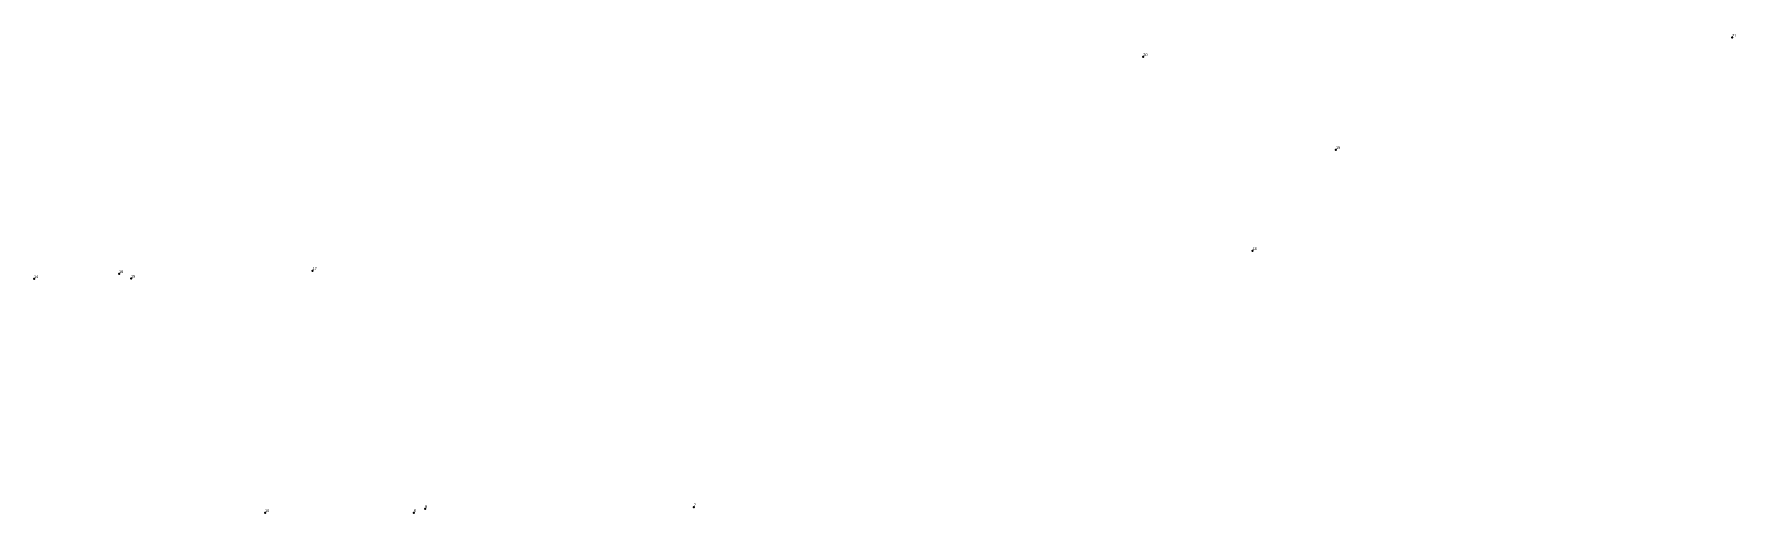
# Model space of a CAD drawing. Header units: millimetres. Extents: x -561500 to 147629, y -409825 to 313994.
# Drawn here: x -239014.6 to -238952.7, y -39829.1 to -39811.6 of the extents above; entities that cross this region are included whole.
import ezdxf
from ezdxf.enums import TextEntityAlignment as Align

# ---------------------------------------------------------------- set-up
doc = ezdxf.new("R2010")
doc.units = ezdxf.units.MM
for name, color, linetype in [('LEICA_DISTO_ID', 1, 'Continuous'), ('LEICA_DISTO_POINT_ENTITY', 6, 'Continuous'), ('Лабиринт сл5', 60, 'Continuous')]:
    doc.layers.add(name, color=color, linetype=linetype)
for name, color, linetype, lineweight in [('К_Размерная', 3, 'Continuous', 0), ('К_Стены', 1, 'Continuous', 40), ('К_тонкая', 84, 'Continuous', 13)]:
    doc.layers.add(name, color=color, linetype=linetype, lineweight=lineweight)
doc.styles.add('M 50', font='isocpeur.ttf', dxfattribs={"width": 0.8})
doc.styles.get("Standard").update_dxf_attribs({"font": 'greeks.shx'})
doc.dimstyles.new('M 50', dxfattribs={"dimscale": 0, "dimtxt": 110, "dimasz": 30, "dimexe": 40, "dimexo": 30, "dimgap": 10, "dimtad": 1, "dimdec": 0, "dimrnd": 1, "dimzin": 4, "dimdsep": 46, "dimtxsty": 'M 50', "dimblk": 'OBLIQUE', "dimcen": 50, "dimdle": 40, "dimadec": 0, "dimazin": 1, "dimtfac": 1, "dimtdec": 0, "dimtmove": 1, "dimatfit": 2, "dimfxl": 1, "dimtolj": 1, "dimtzin": 0, "dimlwd": -1, "dimlwe": -1, "dimarcsym": 0})

msp = doc.modelspace()

# ---------------------------------------------------------------- texts
at = {"layer": 'LEICA_DISTO_ID'}
for s, p in [('21', (-238952.888, -39811.781)), ('20', (-238974.284, -39812.482)), ('19', (-238967.281, -39815.857)), ('18', (-238970.316, -39819.527)), ('16', (-239011.506, -39820.364)), ('17', (-239004.475, -39820.258)), ('14', (-239014.597, -39820.543)), ('15', (-239011.07, -39820.533)), ('10', (-239006.2, -39829.051)), ('8', (-239000.8, -39829.054)), ('9', (-239000.388, -39828.905)), ('7', (-238990.621, -39828.847))]:
    msp.add_text(s, height=0.1, dxfattribs=at).set_placement(p, align=Align.BOTTOM_LEFT)

# ---------------------------------------------------------------- blocks, each defined once
blk = doc.blocks.new('_Oblique')
at = {"color": 0, "linetype": 'ByBlock', "lineweight": -2}
blk.add_line((-0.5, -0.5), (0.5, 0.5), dxfattribs=at)
blk = doc.blocks.new('*D226')
at = {"layer": 'Defpoints', "color": 0, "ltscale": 100, "transparency": 16777216}
for p in [(-442936.306, 355.238), (-444130.881, 102.308, -0.796), (-442936.306, 78.111, -21.919)]:
    blk.add_point(p, dxfattribs=at)
at = {"layer": 'К_Размерная', "color": 0, "ltscale": 100, "transparency": 16777216}
for p, q in [((-444130.881, 132.308), (-444130.881, 395.238)), ((-442936.306, 108.111), (-442936.306, 395.238)), ((-444170.881, 355.238), (-442896.306, 355.238))]:
    blk.add_line(p, q, dxfattribs=at)
at = {"layer": 'К_Размерная', "color": 0, "ltscale": 100, "transparency": 16777216, "xscale": 30, "yscale": 30, "zscale": 30, "rotation": 180}
blk.add_blockref('_Oblique', (-444130.881, 355.238), dxfattribs=at)
at = {"layer": 'К_Размерная', "color": 0, "ltscale": 100, "transparency": 16777216, "xscale": 30, "yscale": 30, "zscale": 30}
blk.add_blockref('_Oblique', (-442936.306, 355.238), dxfattribs=at)
at = {"layer": 'К_Размерная', "color": 0, "ltscale": 100, "transparency": 16777216, "insert": (-443533.594, 420.238), "char_height": 110, "attachment_point": 5, "style": 'M 50'}
blk.add_mtext('\\A1;1195', dxfattribs=at)
blk = doc.blocks.new('*D227')
at = {"layer": 'Defpoints', "color": 0, "ltscale": 100, "transparency": 16777216}
for p in [(-441729.444, 355.238), (-441729.444, 82.882, -37.164), (-442936.306, 78.111, -21.919)]:
    blk.add_point(p, dxfattribs=at)
at = {"layer": 'К_Размерная', "color": 0, "ltscale": 100, "transparency": 16777216}
for p, q in [((-442936.306, 108.111), (-442936.306, 395.238)), ((-441729.444, 112.882), (-441729.444, 395.238)), ((-442976.306, 355.238), (-441689.444, 355.238))]:
    blk.add_line(p, q, dxfattribs=at)
at = {"layer": 'К_Размерная', "color": 0, "ltscale": 100, "transparency": 16777216, "xscale": 30, "yscale": 30, "zscale": 30, "rotation": 180}
blk.add_blockref('_Oblique', (-442936.306, 355.238), dxfattribs=at)
at = {"layer": 'К_Размерная', "color": 0, "ltscale": 100, "transparency": 16777216, "xscale": 30, "yscale": 30, "zscale": 30}
blk.add_blockref('_Oblique', (-441729.444, 355.238), dxfattribs=at)
at = {"layer": 'К_Размерная', "color": 0, "ltscale": 100, "transparency": 16777216, "insert": (-442332.875, 420.238), "char_height": 110, "attachment_point": 5, "style": 'M 50'}
blk.add_mtext('\\A1;1207', dxfattribs=at)
blk = doc.blocks.new('*D228')
at = {"layer": 'Defpoints', "color": 0, "ltscale": 100, "transparency": 16777216}
for p in [(-444130.881, 1588.086, -0.794), (-443890.757, 1588.086), (-444130.881, 102.308, -0.796)]:
    blk.add_point(p, dxfattribs=at)
at = {"layer": 'К_Размерная', "color": 0, "ltscale": 100, "transparency": 16777216}
for p, q in [((-443890.757, 62.308), (-443890.757, 1628.086)), ((-444100.881, 1588.086), (-443850.757, 1588.086)), ((-444100.881, 102.308), (-443850.757, 102.308))]:
    blk.add_line(p, q, dxfattribs=at)
at = {"layer": 'К_Размерная', "color": 0, "ltscale": 100, "transparency": 16777216, "xscale": 30, "yscale": 30, "zscale": 30}
for p, rotation in [((-443890.757, 1588.086), 90), ((-443890.757, 102.308), 270)]:
    blk.add_blockref('_Oblique', p, dxfattribs=dict(at, rotation=rotation))
at = {"layer": 'К_Размерная', "color": 0, "ltscale": 100, "transparency": 16777216, "insert": (-443825.757, 845.197), "char_height": 110, "attachment_point": 5, "rotation": 270, "style": 'M 50'}
blk.add_mtext('\\A1;1486', dxfattribs=at)
blk = doc.blocks.new('*D229')
at = {"layer": 'Defpoints', "color": 0, "ltscale": 100, "transparency": 16777216}
for p in [(-444130.881, 3079.753, -0.792), (-443890.757, 3079.753), (-444130.881, 1588.086, -0.794)]:
    blk.add_point(p, dxfattribs=at)
at = {"layer": 'К_Размерная', "color": 0, "ltscale": 100, "transparency": 16777216}
for p, q in [((-443890.757, 1548.086), (-443890.757, 3119.753)), ((-444100.881, 3079.753), (-443850.757, 3079.753)), ((-444100.881, 1588.086), (-443850.757, 1588.086))]:
    blk.add_line(p, q, dxfattribs=at)
at = {"layer": 'К_Размерная', "color": 0, "ltscale": 100, "transparency": 16777216, "xscale": 30, "yscale": 30, "zscale": 30}
for p, rotation in [((-443890.757, 3079.753), 90), ((-443890.757, 1588.086), 270)]:
    blk.add_blockref('_Oblique', p, dxfattribs=dict(at, rotation=rotation))
at = {"layer": 'К_Размерная', "color": 0, "ltscale": 100, "transparency": 16777216, "insert": (-443825.757, 2333.919), "char_height": 110, "attachment_point": 5, "rotation": 270, "style": 'M 50'}
blk.add_mtext('\\A1;1492', dxfattribs=at)
blk = doc.blocks.new('*D230')
at = {"layer": 'Defpoints', "color": 0, "ltscale": 100, "transparency": 16777216}
for p in [(-444127.018, 3667.583, -0.078), (-443890.757, 3667.583), (-444130.881, 3079.753, -0.792)]:
    blk.add_point(p, dxfattribs=at)
at = {"layer": 'К_Размерная', "color": 0, "ltscale": 100, "transparency": 16777216}
for p, q in [((-443890.757, 3039.753), (-443890.757, 3707.583)), ((-444097.018, 3667.583), (-443850.757, 3667.583)), ((-444100.881, 3079.753), (-443850.757, 3079.753))]:
    blk.add_line(p, q, dxfattribs=at)
at = {"layer": 'К_Размерная', "color": 0, "ltscale": 100, "transparency": 16777216, "xscale": 30, "yscale": 30, "zscale": 30}
for p, rotation in [((-443890.757, 3667.583), 90), ((-443890.757, 3079.753), 270)]:
    blk.add_blockref('_Oblique', p, dxfattribs=dict(at, rotation=rotation))
at = {"layer": 'К_Размерная', "color": 0, "ltscale": 100, "transparency": 16777216, "insert": (-443825.757, 3373.668), "char_height": 110, "attachment_point": 5, "rotation": 270, "style": 'M 50'}
blk.add_mtext('\\A1;588', dxfattribs=at)
blk = doc.blocks.new('*D231')
at = {"layer": 'Defpoints', "color": 0, "ltscale": 100, "transparency": 16777216}
for p in [(-442936.306, 1278.111, -21.919), (-442775.465, 1278.111), (-442936.306, 78.111, -21.919)]:
    blk.add_point(p, dxfattribs=at)
at = {"layer": 'К_Размерная', "color": 0, "ltscale": 100, "transparency": 16777216}
for p, q in [((-442775.465, 38.111), (-442775.465, 1318.111)), ((-442906.306, 1278.111), (-442735.465, 1278.111)), ((-442906.306, 78.111), (-442735.465, 78.111))]:
    blk.add_line(p, q, dxfattribs=at)
at = {"layer": 'К_Размерная', "color": 0, "ltscale": 100, "transparency": 16777216, "xscale": 30, "yscale": 30, "zscale": 30}
for p, rotation in [((-442775.465, 1278.111), 90), ((-442775.465, 78.111), 270)]:
    blk.add_blockref('_Oblique', p, dxfattribs=dict(at, rotation=rotation))
at = {"layer": 'К_Размерная', "color": 0, "ltscale": 100, "transparency": 16777216, "insert": (-442710.465, 678.111), "char_height": 110, "attachment_point": 5, "rotation": 270, "style": 'M 50'}
blk.add_mtext('\\A1;1200', dxfattribs=at)
blk = doc.blocks.new('*D232')
at = {"layer": 'Defpoints', "color": 0, "ltscale": 100, "transparency": 16777216}
for p in [(-442936.306, 1588.111, -21.919), (-442775.465, 1588.111), (-442936.306, 1278.111, -21.919)]:
    blk.add_point(p, dxfattribs=at)
at = {"layer": 'К_Размерная', "color": 0, "ltscale": 100, "transparency": 16777216}
for p, q in [((-442775.465, 1238.111), (-442775.465, 1628.111)), ((-442906.306, 1588.111), (-442735.465, 1588.111)), ((-442906.306, 1278.111), (-442735.465, 1278.111))]:
    blk.add_line(p, q, dxfattribs=at)
at = {"layer": 'К_Размерная', "color": 0, "ltscale": 100, "transparency": 16777216, "xscale": 30, "yscale": 30, "zscale": 30}
for p, rotation in [((-442775.465, 1588.111), 90), ((-442775.465, 1278.111), 270)]:
    blk.add_blockref('_Oblique', p, dxfattribs=dict(at, rotation=rotation))
at = {"layer": 'К_Размерная', "color": 0, "ltscale": 100, "transparency": 16777216, "insert": (-442710.465, 1433.111), "char_height": 110, "attachment_point": 5, "rotation": 270, "style": 'M 50'}
blk.add_mtext('\\A1;310', dxfattribs=at)
blk = doc.blocks.new('*D233')
at = {"layer": 'Defpoints', "color": 0, "ltscale": 100, "transparency": 16777216}
for p in [(-442936.306, 3294.111, -21.919), (-442775.465, 3294.111), (-442936.306, 1588.111, -21.919)]:
    blk.add_point(p, dxfattribs=at)
at = {"layer": 'К_Размерная', "color": 0, "ltscale": 100, "transparency": 16777216}
for p, q in [((-442775.465, 1548.111), (-442775.465, 3334.111)), ((-442906.306, 3294.111), (-442735.465, 3294.111)), ((-442906.306, 1588.111), (-442735.465, 1588.111))]:
    blk.add_line(p, q, dxfattribs=at)
at = {"layer": 'К_Размерная', "color": 0, "ltscale": 100, "transparency": 16777216, "xscale": 30, "yscale": 30, "zscale": 30}
for p, rotation in [((-442775.465, 3294.111), 90), ((-442775.465, 1588.111), 270)]:
    blk.add_blockref('_Oblique', p, dxfattribs=dict(at, rotation=rotation))
at = {"layer": 'К_Размерная', "color": 0, "ltscale": 100, "transparency": 16777216, "insert": (-442710.465, 2441.111), "char_height": 110, "attachment_point": 5, "rotation": 270, "style": 'M 50'}
blk.add_mtext('\\A1;1706', dxfattribs=at)
blk = doc.blocks.new('*D234')
at = {"layer": 'Defpoints', "color": 0, "ltscale": 100, "transparency": 16777216}
for p in [(-441729.444, 2954.882, -37.164), (-441933.005, 1287.882), (-441729.444, 1287.882, -37.164)]:
    blk.add_point(p, dxfattribs=at)
at = {"layer": 'К_Размерная', "color": 0, "ltscale": 100, "transparency": 16777216}
for p, q in [((-441933.005, 2994.882), (-441933.005, 1247.882)), ((-441759.444, 2954.882), (-441973.005, 2954.882)), ((-441759.444, 1287.882), (-441973.005, 1287.882))]:
    blk.add_line(p, q, dxfattribs=at)
at = {"layer": 'К_Размерная', "color": 0, "ltscale": 100, "transparency": 16777216, "xscale": 30, "yscale": 30, "zscale": 30}
for p, rotation in [((-441933.005, 2954.882), 90), ((-441933.005, 1287.882), 270)]:
    blk.add_blockref('_Oblique', p, dxfattribs=dict(at, rotation=rotation))
at = {"layer": 'К_Размерная', "color": 0, "ltscale": 100, "transparency": 16777216, "insert": (-441868.005, 2121.382), "char_height": 110, "attachment_point": 5, "rotation": 270, "style": 'M 50'}
blk.add_mtext('\\A1;1667', dxfattribs=at)
blk = doc.blocks.new('*D235')
at = {"layer": 'Defpoints', "color": 0, "ltscale": 100, "transparency": 16777216}
for p in [(-441729.444, 1287.882, -37.164), (-441933.005, 82.882), (-441729.444, 82.882, -37.164)]:
    blk.add_point(p, dxfattribs=at)
at = {"layer": 'К_Размерная', "color": 0, "ltscale": 100, "transparency": 16777216}
for p, q in [((-441933.005, 1327.882), (-441933.005, 42.882)), ((-441759.444, 1287.882), (-441973.005, 1287.882)), ((-441759.444, 82.882), (-441973.005, 82.882))]:
    blk.add_line(p, q, dxfattribs=at)
at = {"layer": 'К_Размерная', "color": 0, "ltscale": 100, "transparency": 16777216, "xscale": 30, "yscale": 30, "zscale": 30}
for p, rotation in [((-441933.005, 1287.882), 90), ((-441933.005, 82.882), 270)]:
    blk.add_blockref('_Oblique', p, dxfattribs=dict(at, rotation=rotation))
at = {"layer": 'К_Размерная', "color": 0, "ltscale": 100, "transparency": 16777216, "insert": (-441868.005, 685.382), "char_height": 110, "attachment_point": 5, "rotation": 270, "style": 'M 50'}
blk.add_mtext('\\A1;1205', dxfattribs=at)
blk = doc.blocks.new('*D236')
at = {"layer": 'Defpoints', "color": 0, "ltscale": 100, "transparency": 16777216}
for p in [(-442936.306, 1887.028), (-444130.881, 1588.086, -0.794), (-442936.306, 1588.111, -21.919)]:
    blk.add_point(p, dxfattribs=at)
at = {"layer": 'К_Размерная', "color": 0, "ltscale": 100, "transparency": 16777216}
for p, q in [((-444130.881, 1618.086), (-444130.881, 1927.028)), ((-442936.306, 1618.111), (-442936.306, 1927.028)), ((-444170.881, 1887.028), (-442896.306, 1887.028))]:
    blk.add_line(p, q, dxfattribs=at)
at = {"layer": 'К_Размерная', "color": 0, "ltscale": 100, "transparency": 16777216, "xscale": 30, "yscale": 30, "zscale": 30, "rotation": 180}
blk.add_blockref('_Oblique', (-444130.881, 1887.028), dxfattribs=at)
at = {"layer": 'К_Размерная', "color": 0, "ltscale": 100, "transparency": 16777216, "xscale": 30, "yscale": 30, "zscale": 30}
blk.add_blockref('_Oblique', (-442936.306, 1887.028), dxfattribs=at)
at = {"layer": 'К_Размерная', "color": 0, "ltscale": 100, "transparency": 16777216, "insert": (-443533.594, 1952.028), "char_height": 110, "attachment_point": 5, "style": 'M 50'}
blk.add_mtext('\\A1;1195', dxfattribs=at)
blk = doc.blocks.new('*D237')
at = {"layer": 'Defpoints', "color": 0, "ltscale": 100, "transparency": 16777216}
for p in [(-441729.444, 1887.028), (-441729.444, 1287.882, -37.164), (-442936.306, 1278.111, -21.919)]:
    blk.add_point(p, dxfattribs=at)
at = {"layer": 'К_Размерная', "color": 0, "ltscale": 100, "transparency": 16777216}
for p, q in [((-442936.306, 1308.111), (-442936.306, 1927.028)), ((-441729.444, 1317.882), (-441729.444, 1927.028)), ((-442976.306, 1887.028), (-441689.444, 1887.028))]:
    blk.add_line(p, q, dxfattribs=at)
at = {"layer": 'К_Размерная', "color": 0, "ltscale": 100, "transparency": 16777216, "xscale": 30, "yscale": 30, "zscale": 30, "rotation": 180}
blk.add_blockref('_Oblique', (-442936.306, 1887.028), dxfattribs=at)
at = {"layer": 'К_Размерная', "color": 0, "ltscale": 100, "transparency": 16777216, "xscale": 30, "yscale": 30, "zscale": 30}
blk.add_blockref('_Oblique', (-441729.444, 1887.028), dxfattribs=at)
at = {"layer": 'К_Размерная', "color": 0, "ltscale": 100, "transparency": 16777216, "insert": (-442332.875, 1952.028), "char_height": 110, "attachment_point": 5, "style": 'M 50'}
blk.add_mtext('\\A1;1207', dxfattribs=at)
blk = doc.blocks.new('*D238')
at = {"layer": 'Defpoints', "color": 0, "ltscale": 100, "transparency": 16777216}
for p in [(-442715.843, 687.123, 4.564), (-441951.863, 673.708, 4.564)]:
    blk.add_point(p, dxfattribs=at)
at = {"layer": 'К_Размерная', "color": 0, "ltscale": 100, "transparency": 16777216}
blk.add_line((-442414.615, 681.834), (-441951.863, 673.708), dxfattribs=at)
at = {"layer": 'К_Размерная', "color": 0, "ltscale": 100, "transparency": 16777216, "xscale": 30, "yscale": 30, "zscale": 30, "rotation": 358.9940811682029}
blk.add_blockref('_Oblique', (-441951.863, 673.708), dxfattribs=at)
at = {"layer": 'К_Размерная', "color": 0, "ltscale": 100, "transparency": 16777216, "insert": (-442275.895, 744.408), "char_height": 110, "attachment_point": 5, "rotation": 358.99408, "style": 'M 50'}
blk.add_mtext('\\A1;∅764', dxfattribs=at)
blk = doc.blocks.new('*D239')
at = {"layer": 'Defpoints', "color": 0, "ltscale": 100, "transparency": 16777216}
for p in [(-442333.853, 298.367, 4.564), (-442370.389, 82.882), (-441729.444, 82.882, -37.164)]:
    blk.add_point(p, dxfattribs=at)
at = {"layer": 'К_Размерная', "color": 0, "ltscale": 100, "transparency": 16777216}
for p, q in [((-442370.389, 338.367), (-442370.389, 42.882)), ((-442363.853, 298.367), (-442410.389, 298.367)), ((-441759.444, 82.882), (-442410.389, 82.882))]:
    blk.add_line(p, q, dxfattribs=at)
at = {"layer": 'К_Размерная', "color": 0, "ltscale": 100, "transparency": 16777216, "xscale": 30, "yscale": 30, "zscale": 30}
for p, rotation in [((-442370.389, 298.367), 90), ((-442370.389, 82.882), 270)]:
    blk.add_blockref('_Oblique', p, dxfattribs=dict(at, rotation=rotation))
at = {"layer": 'К_Размерная', "color": 0, "ltscale": 100, "transparency": 16777216, "insert": (-442305.389, 190.624), "char_height": 110, "attachment_point": 5, "rotation": 270, "style": 'M 50'}
blk.add_mtext('\\A1;215', dxfattribs=at)
blk = doc.blocks.new('*D241')
at = {"layer": 'Defpoints', "color": 0, "ltscale": 100, "transparency": 16777216}
for p in [(-442936.306, 3294.111, -21.919), (-441662.178, 3169.34), (-441729.444, 2954.882, -37.164)]:
    blk.add_point(p, dxfattribs=at)
at = {"layer": 'К_Размерная', "color": 0, "ltscale": 100, "transparency": 16777216}
for p, q in [((-442927.328, 3322.736), (-442845.844, 3582.524)), ((-442895.982, 3556.329), (-441624.011, 3157.369)), ((-441720.465, 2983.507), (-441650.206, 3207.507))]:
    blk.add_line(p, q, dxfattribs=at)
at = {"layer": 'К_Размерная', "color": 0, "ltscale": 100, "transparency": 16777216, "xscale": 30, "yscale": 30, "zscale": 30}
for p, rotation in [((-442857.815, 3544.358), 162.5857228630812), ((-441662.178, 3169.34), 342.5857228630812)]:
    blk.add_blockref('_Oblique', p, dxfattribs=dict(at, rotation=rotation))
at = {"layer": 'К_Размерная', "color": 0, "ltscale": 100, "transparency": 16777216, "insert": (-442240.543, 3418.87), "char_height": 110, "attachment_point": 5, "rotation": 342.58572, "style": 'M 50'}
blk.add_mtext('\\A1;1253', dxfattribs=at)
blk = doc.blocks.new('*D242')
at = {"layer": 'Defpoints', "color": 0, "ltscale": 100, "transparency": 16777216}
for p in [(-442122.367, 3604.959, 4910.949), (-444139.388, 3118.021, 2402.667), (-442122.367, -194.203)]:
    blk.add_point(p, dxfattribs=at)
at = {"layer": 'К_Размерная', "color": 0, "ltscale": 100, "transparency": 16777216}
for p, q in [((-442122.367, 3574.959), (-442122.367, -234.203)), ((-444139.388, 3088.021), (-444139.388, -234.203)), ((-444179.388, -194.203), (-442082.367, -194.203))]:
    blk.add_line(p, q, dxfattribs=at)
at = {"layer": 'К_Размерная', "color": 0, "ltscale": 100, "transparency": 16777216, "xscale": 30, "yscale": 30, "zscale": 30, "rotation": 180}
blk.add_blockref('_Oblique', (-444139.388, -194.203), dxfattribs=at)
at = {"layer": 'К_Размерная', "color": 0, "ltscale": 100, "transparency": 16777216, "xscale": 30, "yscale": 30, "zscale": 30}
blk.add_blockref('_Oblique', (-442122.367, -194.203), dxfattribs=at)
at = {"layer": 'К_Размерная', "color": 0, "ltscale": 100, "transparency": 16777216, "insert": (-443130.878, -129.203), "char_height": 110, "attachment_point": 5, "style": 'M 50'}
blk.add_mtext('\\A1;2017', dxfattribs=at)
blk = doc.blocks.new('*D302')
at = {"layer": 'Defpoints', "color": 0, "ltscale": 100, "transparency": 16777216}
for p in [(-452539.906, 3096.044), (-453739.88, 3088.197), (-452539.906, 2592.568)]:
    blk.add_point(p, dxfattribs=at)
at = {"layer": 'К_Размерная', "color": 0, "ltscale": 100, "transparency": 16777216}
for p, q in [((-452539.906, 3066.044), (-452539.906, 2552.568)), ((-453739.88, 3058.197), (-453739.88, 2552.568)), ((-453779.88, 2592.568), (-452499.906, 2592.568))]:
    blk.add_line(p, q, dxfattribs=at)
at = {"layer": 'К_Размерная', "color": 0, "ltscale": 100, "transparency": 16777216, "xscale": 30, "yscale": 30, "zscale": 30, "rotation": 180}
blk.add_blockref('_Oblique', (-453739.88, 2592.568), dxfattribs=at)
at = {"layer": 'К_Размерная', "color": 0, "ltscale": 100, "transparency": 16777216, "xscale": 30, "yscale": 30, "zscale": 30}
blk.add_blockref('_Oblique', (-452539.906, 2592.568), dxfattribs=at)
at = {"layer": 'К_Размерная', "color": 0, "ltscale": 100, "transparency": 16777216, "insert": (-453139.893, 2657.568), "char_height": 110, "attachment_point": 5, "style": 'M 50'}
blk.add_mtext('\\A1;1200', dxfattribs=at)
blk = doc.blocks.new('*D303')
at = {"layer": 'Defpoints', "color": 0, "ltscale": 100, "transparency": 16777216}
for p in [(-451685.379, 3580.224, 1187.041), (-452539.906, 3096.044), (-451685.379, 2592.568)]:
    blk.add_point(p, dxfattribs=at)
at = {"layer": 'К_Размерная', "color": 0, "ltscale": 100, "transparency": 16777216}
for p, q in [((-451685.379, 3550.224), (-451685.379, 2552.568)), ((-452539.906, 3066.044), (-452539.906, 2552.568)), ((-452579.906, 2592.568), (-451645.379, 2592.568))]:
    blk.add_line(p, q, dxfattribs=at)
at = {"layer": 'К_Размерная', "color": 0, "ltscale": 100, "transparency": 16777216, "xscale": 30, "yscale": 30, "zscale": 30, "rotation": 180}
blk.add_blockref('_Oblique', (-452539.906, 2592.568), dxfattribs=at)
at = {"layer": 'К_Размерная', "color": 0, "ltscale": 100, "transparency": 16777216, "xscale": 30, "yscale": 30, "zscale": 30}
blk.add_blockref('_Oblique', (-451685.379, 2592.568), dxfattribs=at)
at = {"layer": 'К_Размерная', "color": 0, "ltscale": 100, "transparency": 16777216, "insert": (-452112.642, 2657.568), "char_height": 110, "attachment_point": 5, "style": 'M 50'}
blk.add_mtext('\\A1;855', dxfattribs=at)
blk = doc.blocks.new('*D304')
at = {"layer": 'Defpoints', "color": 0, "ltscale": 100, "transparency": 16777216}
for p in [(-452777.529, 583.197), (-452539.88, 583.197), (-452539.88, 75.197)]:
    blk.add_point(p, dxfattribs=at)
at = {"layer": 'К_Размерная', "color": 0, "ltscale": 100, "transparency": 16777216}
for p, q in [((-452777.529, 35.197), (-452777.529, 623.197)), ((-452569.88, 583.197), (-452817.529, 583.197)), ((-452569.88, 75.197), (-452817.529, 75.197))]:
    blk.add_line(p, q, dxfattribs=at)
at = {"layer": 'К_Размерная', "color": 0, "ltscale": 100, "transparency": 16777216, "xscale": 30, "yscale": 30, "zscale": 30}
for p, rotation in [((-452777.529, 583.197), 90), ((-452777.529, 75.197), 270)]:
    blk.add_blockref('_Oblique', p, dxfattribs=dict(at, rotation=rotation))
at = {"layer": 'К_Размерная', "color": 0, "ltscale": 100, "transparency": 16777216, "insert": (-452712.529, 329.197), "char_height": 110, "attachment_point": 5, "rotation": 270, "style": 'M 50'}
blk.add_mtext('\\A1;508', dxfattribs=at)
blk = doc.blocks.new('*D305')
at = {"layer": 'Defpoints', "color": 0, "ltscale": 100, "transparency": 16777216}
for p in [(-452777.529, 1590.197), (-452539.88, 1590.197), (-452539.88, 583.197)]:
    blk.add_point(p, dxfattribs=at)
at = {"layer": 'К_Размерная', "color": 0, "ltscale": 100, "transparency": 16777216}
for p, q in [((-452777.529, 543.197), (-452777.529, 1630.197)), ((-452569.88, 1590.197), (-452817.529, 1590.197)), ((-452569.88, 583.197), (-452817.529, 583.197))]:
    blk.add_line(p, q, dxfattribs=at)
at = {"layer": 'К_Размерная', "color": 0, "ltscale": 100, "transparency": 16777216, "xscale": 30, "yscale": 30, "zscale": 30}
for p, rotation in [((-452777.529, 1590.197), 90), ((-452777.529, 583.197), 270)]:
    blk.add_blockref('_Oblique', p, dxfattribs=dict(at, rotation=rotation))
at = {"layer": 'К_Размерная', "color": 0, "ltscale": 100, "transparency": 16777216, "insert": (-452712.529, 1086.697), "char_height": 110, "attachment_point": 5, "rotation": 270, "style": 'M 50'}
blk.add_mtext('\\A1;1007', dxfattribs=at)
blk = doc.blocks.new('*D306')
at = {"layer": 'Defpoints', "color": 0, "ltscale": 100, "transparency": 16777216}
for p in [(-452777.529, 3096.044), (-452539.906, 3096.044), (-452539.88, 1590.197)]:
    blk.add_point(p, dxfattribs=at)
at = {"layer": 'К_Размерная', "color": 0, "ltscale": 100, "transparency": 16777216}
for p, q in [((-452777.529, 1550.197), (-452777.529, 3136.044)), ((-452569.906, 3096.044), (-452817.529, 3096.044)), ((-452569.88, 1590.197), (-452817.529, 1590.197))]:
    blk.add_line(p, q, dxfattribs=at)
at = {"layer": 'К_Размерная', "color": 0, "ltscale": 100, "transparency": 16777216, "xscale": 30, "yscale": 30, "zscale": 30}
for p, rotation in [((-452777.529, 3096.044), 90), ((-452777.529, 1590.197), 270)]:
    blk.add_blockref('_Oblique', p, dxfattribs=dict(at, rotation=rotation))
at = {"layer": 'К_Размерная', "color": 0, "ltscale": 100, "transparency": 16777216, "insert": (-452712.529, 2343.12), "char_height": 110, "attachment_point": 5, "rotation": 270, "style": 'M 50'}
blk.add_mtext('\\A1;1506', dxfattribs=at)
blk = doc.blocks.new('*D307')
at = {"layer": 'Defpoints', "color": 0, "ltscale": 100, "transparency": 16777216}
for p in [(-452966.538, 75.197), (-452539.88, 75.197), (-452479.022, 0, 2682.712)]:
    blk.add_point(p, dxfattribs=at)
at = {"layer": 'К_Размерная', "color": 0, "ltscale": 100, "transparency": 16777216}
for p, q in [((-452966.538, -40), (-452966.538, 115.197)), ((-452569.88, 75.197), (-453006.538, 75.197)), ((-452966.538, 37.598), (-453186.538, -28.402)), ((-452509.022, 0), (-453006.538, 0)), ((-453186.538, -28.402), (-453186.538, -154.002))]:
    blk.add_line(p, q, dxfattribs=at)
at = {"layer": 'К_Размерная', "color": 0, "ltscale": 100, "transparency": 16777216, "xscale": 30, "yscale": 30, "zscale": 30}
for p, rotation in [((-452966.538, 75.197), 90), ((-452966.538, 0), 270)]:
    blk.add_blockref('_Oblique', p, dxfattribs=dict(at, rotation=rotation))
at = {"layer": 'К_Размерная', "color": 0, "ltscale": 100, "transparency": 16777216, "insert": (-453121.538, -91.202), "char_height": 110, "attachment_point": 5, "rotation": 270, "style": 'M 50'}
blk.add_mtext('\\A1;75', dxfattribs=at)
blk = doc.blocks.new('A$Ca0a90376')
at = {"layer": 'К_Стены', "ltscale": 100, "extrusion": (-1, 2.22045e-16, -2.21112e-32)}
for p, q in [((-710.702, -9957.264, -23340.822), (-710.702, -9893.617, -23339.817)), ((-710.702, -9975.783, -22167.995), (-710.702, -9912.136, -22166.99)), ((-710.702, -10334.882, -24265.416), (-710.702, -10334.954, -24341.117)), ((-710.702, -12312.625, -24269.202), (-710.702, -12312.691, -24339.25))]:
    blk.add_line(p, q, dxfattribs=at)
at = {"layer": 'К_Стены', "ltscale": 100, "extrusion": (-1, 2.22045e-16, -2.21112e-32), "elevation": 710.702}
blk.add_lwpolyline([(3200.554, -22698.528), (3200.554, -19861.011), (9451.362, -19832.811), (10259.187, -19822.942), (10222.229, -22163.578), (9975.783, -22167.995), (9957.264, -23340.822), (10208.643, -23342.054), (10206.401, -23616.329), (10330.226, -23617.341), (10334.882, -24265.416), (12312.625, -24269.202), (12348.242, -23609.216), (16053.817, -23605.716), (16031.478, -19694.888), (15892.602, -19696.524), (15665.179, -392.437), (9661.89, -428.295), (9661.573, -375.254), (9065.218, -381.14), (9060.817, -42.939), (7893.938, -34.411), (7889.36, -386.226), (4351.207, -405.602), (4352.55, -551.845), (1043.279, -549.004), (957.504, -224.185), (7691.931, -187.304), (7696.542, 167.037), (9258.25, 155.623), (9262.607, -179.182), (9860.37, -173.283), (9860.692, -227.104), (15862.822, -191.253), (16090.232, -19494.182), (16230.326, -19492.532), (16257.989, -24335.524), (9877.8, -24341.549), (9945.712, -20040.583), (3410.554, -20070.066), (3410.554, -22627.858), (3212.815, -22693.287)], dxfattribs=at)
at = {"layer": 'К_Стены', "extrusion": (-1, 2.22045e-16, -2.21112e-32), "elevation": 710.702}
blk.add_lwpolyline([(12312.625, -24269.202), (10334.882, -24265.416), (10330.226, -23617.341), (10206.401, -23616.329), (10208.643, -23342.054), (9957.264, -23340.822), (9975.783, -22167.995), (10222.229, -22163.578), (10259.187, -19822.942), (9451.362, -19832.811), (3200.554, -19861.011), (3200.554, -22697.344), (3410.554, -22627.858), (3410.554, -20070.066), (9945.712, -20040.583), (9877.8, -24341.549), (16257.989, -24335.524), (16230.326, -19492.532), (16090.232, -19494.182), (15862.822, -191.253), (9860.692, -227.104), (9860.37, -173.283), (9262.607, -179.182), (9258.25, 155.623), (7696.542, 167.037), (7691.931, -187.304), (957.504, -224.185), (1043.279, -549.004), (4352.55, -551.845), (4351.207, -405.602), (7889.36, -386.226), (7893.938, -34.411), (9060.817, -42.939), (9065.218, -381.14), (9661.573, -375.254), (9661.89, -428.295), (15665.179, -392.437), (15892.602, -19696.524), (16031.478, -19694.888), (16053.817, -23605.716), (12348.242, -23609.216)], close=True, dxfattribs=at)
at = {"layer": 'К_Стены', "ltscale": 100, "extrusion": (-1, 2.22045e-16, -2.21112e-32), "elevation": 710.702}
blk.add_lwpolyline([(4438.92, -18565.371), (3632.74, -18567.566), (3615.364, -17844.611), (4421.544, -17842.416)], close=True, dxfattribs=at)
at = {"layer": 'К_тонкая', "ltscale": 100, "extrusion": (-1, 2.22045e-16, -2.21112e-32), "elevation": 710.702}
for points in [[(710.772, -2204.603), (849.771, -1663.319), (921.907, -1389.042), (958.447, -1250.447), (992.522, -1111.047), (1021.096, -971.095), (1032.372, -900.992), (1041.136, -830.845), (1047.008, -760.688), (1049.608, -690.552), (1048.558, -620.469), (1043.478, -550.47), (1033.989, -480.587), (1019.713, -410.852), (1000.386, -341.304), (976.56, -272.034), (949.129, -203.156), (918.986, -134.782), (854.14, 0), (789.177, 131.407), (758.887, 195.561), (731.25, 258.533), (707.161, 320.209), (687.512, 380.475), (673.2, 439.218), (665.072, 496.365), (663.273, 552.448), (667.383, 608.481), (676.971, 665.493), (691.602, 724.514), (710.843, 786.57), (734.262, 852.691), (761.424, 923.905), (791.896, 1001.24), (825.245, 1085.725), (861.038, 1178.388), (898.809, 1279.707), (937.932, 1387.42), (1017.53, 1609.591), (1056.654, 1717.827), (1094.426, 1820.016), (1112.594, 1867.872), (1130.17, 1913.049), (1147.071, 1955.159), (1163.212, 1993.814), (1178.508, 2028.624), (1192.874, 2059.201), (1206.227, 2085.155), (1218.481, 2106.099), (1229.553, 2121.643), (1239.357, 2131.399), (1247.81, 2134.977), (1254.826, 2131.989), (1260.322, 2122.046), (1264.213, 2104.76), (1266.414, 2079.741), (1266.889, 2046.823)], [(1959.464, -23146.007), (2214.288, -23072.375), (2467.991, -22994.145), (2719.449, -22906.719), (2843.986, -22858.12), (2967.541, -22805.499), (3212.815, -22693.287), (3337.517, -22647.027), (3401.184, -22629.925), (3466.034, -22618.202), (3532.157, -22612.527), (3599.149, -22612.298), (3733.668, -22624.614), (3865.446, -22648.022), (3990.739, -22675.746), (4231.857, -22739.137), (4358.405, -22777.367), (4496.145, -22821.712), (4570.899, -22846.588), (4649.763, -22873.243), (4812.116, -22928.999), (4891.323, -22956.509), (4966.365, -22982.713), (5035.099, -23006.814), (5095.385, -23028.017), (5145.084, -23045.525), (5182.053, -23058.544), (5195.096, -23063.121), (5204.153, -23066.277), (5208.986, -23067.923), (5209.617, -23068.066), (5206.212, -23066.765), (5198.941, -23064.081), (5173.469, -23054.802), (5134.546, -23040.711), (5083.517, -23022.289), (5021.728, -23000.017), (4950.523, -22974.377), (4871.247, -22945.849), (4785.246, -22914.915), (4693.865, -22882.056), (4598.448, -22847.754), (4400.889, -22776.743)]]:
    blk.add_lwpolyline(points, dxfattribs=at)
at = {"layer": 'Лабиринт сл5', "extrusion": (4.05742e-16, 1, -9.95799e-17), "elevation": -2039.82}
blk.add_lwpolyline([(851.628, -12625.866), (1621.978, -12625.866, 1), (1621.978, -11833.324), (851.628, -11833.324)], format="xyb", close=True, dxfattribs=at)
at = {"layer": 'Лабиринт сл5'}
for points in [[(-3015.76, -855.574, -14037.787), (-2658.866, 347.978, -14066.304)], [(-3376.846, -2030.946, -14037.306), (-3015.76, -855.574, -14037.787)]]:
    blk.add_polyline3d(points, dxfattribs=at)
blk.add_circle((-1391.117, -259.359, -14029.962), 382.049, dxfattribs=at)
at = {"layer": 'К_Стены', "ltscale": 100, "extrusion": (-1, 2.22045e-16, 2.44929e-16), "insert": (-3219.182, 3775.7, -18704.109), "char_height": 200, "attachment_point": 1, "text_direction": (0, -1, 0)}
blk.add_mtext_dynamic_manual_height_columns('{\\fArial|b0|i0|c204|p34;Верх мата горки}', width=1922.88196, gutter_width=2500, heights=[0], dxfattribs=at)
at = {"layer": 'К_Размерная', "ltscale": 100}
for base, p1, p2, picture, middle in [((-4378.285, -1816.263, -14034.526), (-3790.454, -2056.386, -14035.318), (-4378.285, -2052.523, -14034.604), '*D230', (-4084.37, -1751.263, -14034.526)), ((-4004.812, -700.97, -14034.526), (-2298.812, -861.811, -14056.446), (-4004.812, -861.811, -14056.446), '*D233', (-3151.812, -635.97, -14034.526)), ((-3806.746, -10703.034, -9196.665), (-2300.898, -10465.386, -9196.665), (-3806.746, -10465.411, -9196.665), '*D306', (-3053.822, -10638.034, -9196.665)), ((-3790.454, -1816.263, -14034.526), (-2298.787, -2056.386, -14035.321), (-3790.454, -2056.386, -14035.318), '*D229', (-3044.621, -1751.263, -14034.526)), ((-1998.583, 141.489, -14034.526), (-3665.583, 345.051, -14071.69), (-1998.583, 345.051, -14071.69), '*D234', (-2832.083, 206.489, -14034.526)), ((-2300.898, -10703.034, -9196.665), (-1293.898, -10465.386, -9196.665), (-2300.898, -10465.386, -9196.665), '*D305', (-1797.398, -10638.034, -9196.665)), ((-2298.787, -1816.263, -14034.526), (-813.009, -2056.386, -14035.322), (-2298.787, -2056.386, -14035.321), '*D228', (-1555.898, -1751.263, -14034.526)), ((-2298.812, -700.97, -14034.526), (-1988.812, -861.811, -14056.446), (-2298.812, -861.811, -14056.446), '*D232', (-2143.812, -635.97, -14034.526)), ((-793.583, 141.489, -14034.526), (-1998.583, 345.051, -14071.69), (-793.583, 345.051, -14071.69), '*D235', (-1396.083, 206.489, -14034.526)), ((-1988.812, -700.97, -14034.526), (-788.812, -861.811, -14056.446), (-1988.812, -861.811, -14056.446), '*D231', (-1388.812, -635.97, -14034.526)), ((-1293.898, -10703.034, -9196.665), (-785.898, -10465.386, -9196.665), (-1293.898, -10465.386, -9196.665), '*D304', (-1039.898, -10638.034, -9196.665)), ((-793.583, -677.944, -14034.526), (-1391.117, -641.407, -14029.962), (-793.583, 345.051, -14071.69), '*D239', (-901.326, -230.895, -14034.526)), ((-785.898, -10892.044, -9196.665), (-710.702, -10404.527, -6513.954), (-785.898, -10465.386, -9196.665), '*D307', (-672.3, -11047.044, -9196.665))]:
    dim = blk.add_linear_dim(base=base, p1=p1, p2=p2, dimstyle='M 50', override={"dimscale": 1}, dxfattribs=at)
    dim.commit()
    dim.dimension.update_dxf_attribs({"geometry": picture, "text_midpoint": middle, "insert": (-710.702, 442074.495)})
for base, p1, p2, angle, picture, middle in [((-516.499, -47.872, -11609.619), (-3828.722, -2064.893, -9206.952), (-4315.661, -47.872, -6698.671), 90, '*D242', (-581.499, -1056.383, -11609.619)), ((-3880.042, 412.317, -14034.526), (-4004.812, -861.811, -14056.446), (-3665.583, 345.051, -14071.69), 252.58572, '*D241', (-4129.571, -166.049, -14034.526)), ((-3303.269, -9610.884, -8048.928), (-3806.746, -10465.411, -8048.928), (-4290.926, -9610.884, -6861.886), 90, '*D303', (-3368.269, -10038.148, -8048.928)), ((-3303.269, -10465.411, -9196.665), (-3798.898, -11665.386, -9196.665), (-3806.746, -10465.411, -9196.665), 90, '*D302', (-3368.269, -11065.399, -9196.665)), ((-2597.73, -861.811, -14034.526), (-2298.787, -2056.386, -14035.321), (-2298.812, -861.811, -14056.446), 90, '*D236', (-2662.73, -1459.099, -14034.526)), ((-2597.73, 345.051, -14034.526), (-1988.812, -861.811, -14056.446), (-1998.583, 345.051, -14071.69), 90, '*D237', (-2662.73, -258.38, -14034.526)), ((-1065.94, -861.811, -14034.526), (-813.009, -2056.386, -14035.322), (-788.812, -861.811, -14056.446), 90, '*D226', (-1130.94, -1459.099, -14034.526)), ((-1065.94, 345.051, -14034.526), (-788.812, -861.811, -14056.446), (-793.583, 345.051, -14071.69), 90, '*D227', (-1130.94, -258.38, -14034.526))]:
    dim = blk.add_linear_dim(base=base, p1=p1, p2=p2, angle=angle, dimstyle='M 50', override={"dimscale": 1}, dxfattribs=at)
    dim.commit()
    dim.dimension.update_dxf_attribs({"geometry": picture, "text_midpoint": middle, "insert": (-710.702, 442074.495)})
dim = blk.add_diameter_dim_2p(p1=(-1397.824, -641.349, -14029.962), p2=(-1384.41, 122.631, -14029.962), dimstyle='M 50', override={"dimscale": 1}, dxfattribs=at)
dim.commit()
dim.dimension.update_dxf_attribs({"geometry": '*D238', "text_midpoint": (-1390.12, -202.541, -14034.526), "dimtype": 131, "insert": (-710.702, 442074.495)})

# ---------------------------------------------------------------- linework, layer by layer
at = {"layer": 'LEICA_DISTO_POINT_ENTITY', "color": 6}
for p in [(-238952.888, -39811.781), (-238974.284, -39812.482), (-238967.281, -39815.857), (-238970.316, -39819.527), (-239011.506, -39820.364), (-239004.475, -39820.258), (-239014.597, -39820.543), (-239011.07, -39820.533), (-239000.388, -39828.905), (-238990.621, -39828.847), (-239006.2, -39829.051), (-239000.8, -39829.054)]:
    msp.add_point(p, dxfattribs=at)

# ---------------------------------------------------------------- block references
at = {"layer": 'К_Размерная', "ltscale": 100, "extrusion": (-9.95799e-17, -1, -2.21112e-32), "rotation": 270}
msp.add_blockref('A$Ca0a90376', (-301733.112, 52284.634, 407689.524), dxfattribs=at)

msp.set_redraw_order([(e.dxf.handle, doc.entitydb.next_handle()) for e in msp.query("TEXT MTEXT ATTDEF DIMENSION ARC_DIMENSION")])  # texts and dimensions are drawn at this point

doc.saveas('drawing.dxf')
